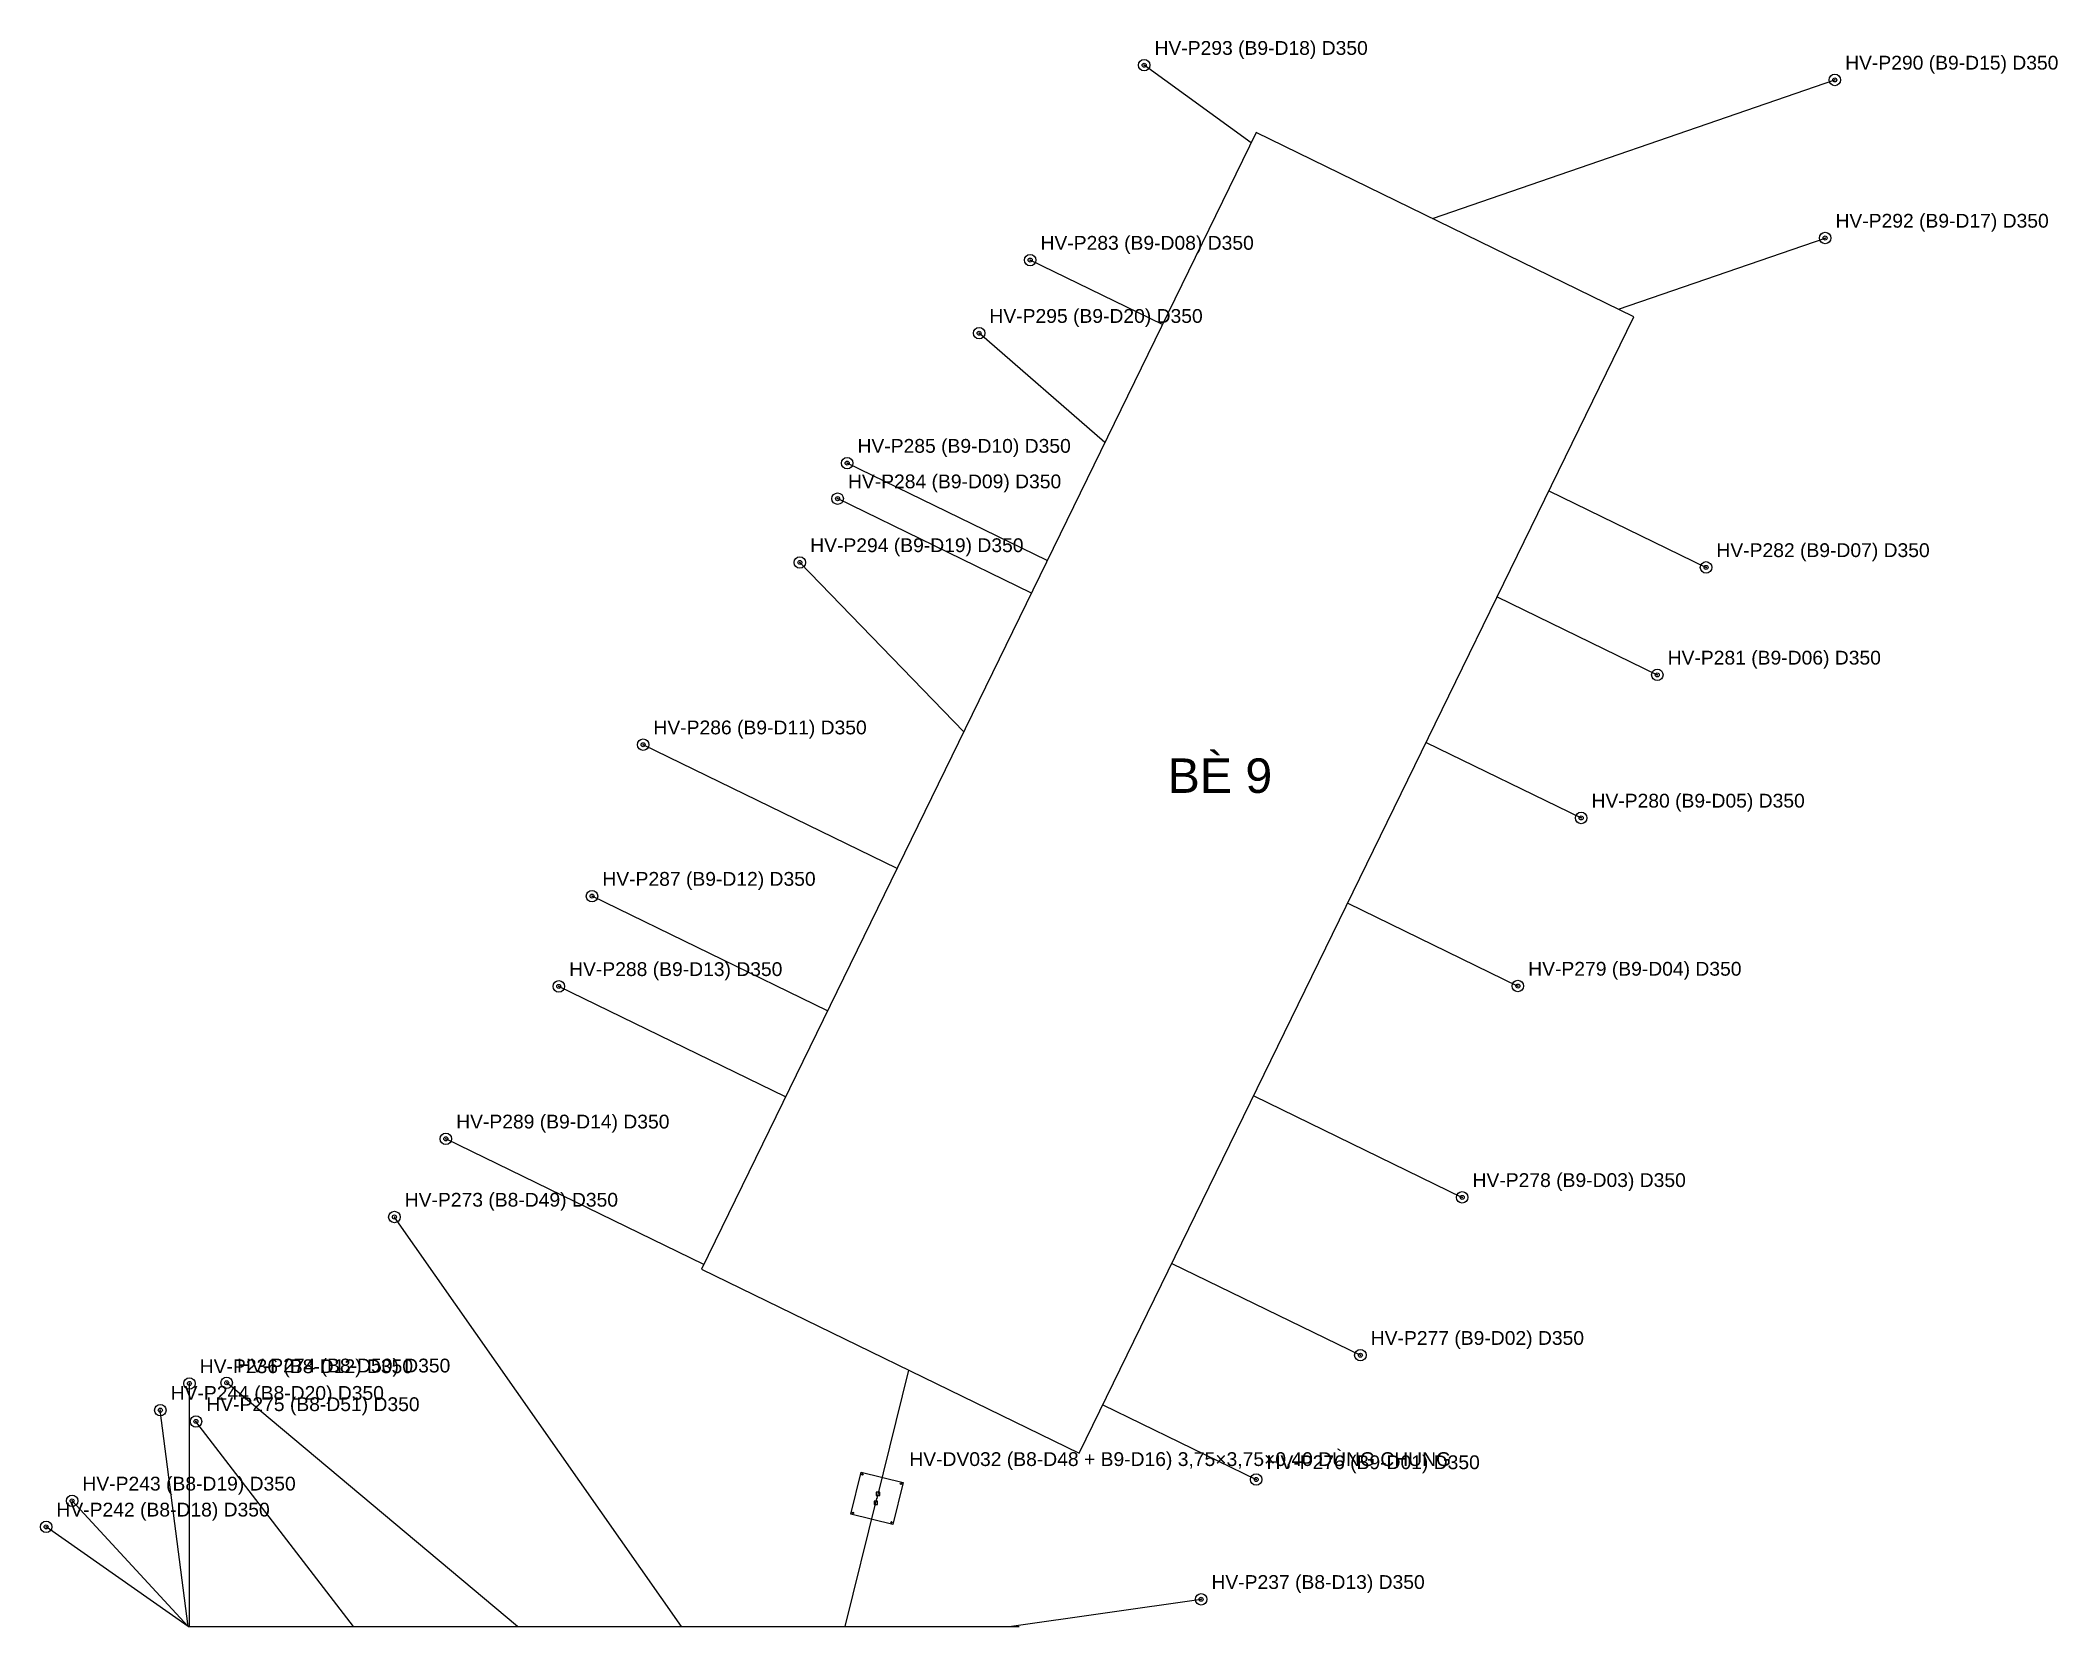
# Model space of a CAD drawing. Header units: metres. Extents: x -250 to 1222, y -294 to 420.
# Drawn here: x 49.1 to 224.4, y 281.8 to 419.8 of the extents above; entities that cross this region are included whole.
import ezdxf

# ---------------------------------------------------------------- set-up
doc = ezdxf.new("R2010")
doc.units = ezdxf.units.M
for name, color, linetype in [('01_BE_PIN', 4, 'CONTINUOUS'), ('02_DAY_NEO_BO', 3, 'CONTINUOUS'), ('03_DAY_NEO_DAY', 1, 'CONTINUOUS'), ('04_COC_KHOAN_NHOI_BO', 2, 'CONTINUOUS'), ('05_DE_NEO_VIT_XOAN', 6, 'CONTINUOUS'), ('06_TOA_DO_TEXT', 7, 'CONTINUOUS')]:
    doc.layers.add(name, color=color, linetype=linetype)
doc.styles.add('VN', font='arial.ttf')

msp = doc.modelspace()

# ---------------------------------------------------------------- texts
at = {"layer": '01_BE_PIN', "style": 'VN'}
msp.add_text('BÈ 9', height=3, dxfattribs=at).set_placement((147.067, 354.307))
at = {"layer": '06_TOA_DO_TEXT', "style": 'VN'}
for s, p in [('HV-P293 (B9-D18) D350', (145.92, 418.5)), ('HV-P290 (B9-D15) D350', (205.96, 417.22)), ('HV-P292 (B9-D17) D350', (205.12, 403.47)), ('HV-P283 (B9-D08) D350', (136.01, 401.55)), ('HV-P295 (B9-D20) D350', (131.57, 395.19)), ('HV-P285 (B9-D10) D350', (120.1, 383.89)), ('HV-P284 (B9-D09) D350', (119.27, 380.8)), ('HV-P294 (B9-D19) D350', (115.99, 375.25)), ('HV-P282 (B9-D07) D350', (194.77, 374.82)), ('HV-P281 (B9-D06) D350', (190.53, 365.47)), ('HV-P286 (B9-D11) D350', (102.36, 359.4)), ('HV-P280 (B9-D05) D350', (183.91, 353.03)), ('HV-P287 (B9-D12) D350', (97.92, 346.23)), ('HV-P288 (B9-D13) D350', (95.03, 338.38)), ('HV-P279 (B9-D04) D350', (178.41, 338.41)), ('HV-P289 (B9-D14) D350', (85.21, 325.12)), ('HV-P278 (B9-D03) D350', (173.57, 320.03)), ('HV-P273 (B8-D49) D350', (80.74, 318.32)), ('HV-P277 (B9-D02) D350', (164.72, 306.3)), ('HV-P274 (B8-D50) D350', (66.16, 303.9)), ('HV-P236 (B8-D12) D350', (62.92, 303.84)), ('HV-P244 (B8-D20) D350', (60.39, 301.52)), ('HV-P275 (B8-D51) D350', (63.49, 300.54)), ('HV-DV032 (B8-D48 + B9-D16) 3,75×3,75×0,40 DÙNG CHUNG', (124.603, 295.763)), ('HV-P276 (B9-D01) D350', (155.66, 295.49)), ('HV-P243 (B8-D19) D350', (52.72, 293.63)), ('HV-P242 (B8-D18) D350', (50.46, 291.37)), ('HV-P237 (B8-D13) D350', (150.87, 285.07))]:
    msp.add_text(s, height=1.2, dxfattribs=at).set_placement(p)

# ---------------------------------------------------------------- linework, layer by layer
at = {"layer": '01_BE_PIN'}
for p, q in [((154.758, 411.743), (106.541, 312.885)), ((187.593, 395.728), (154.758, 411.743)), ((139.376, 296.87), (187.593, 395.728)), ((106.541, 312.885), (139.376, 296.87)), ((134.151, 281.789), (61.923, 281.789))]:
    msp.add_line(p, q, dxfattribs=at)
at = {"layer": '02_DAY_NEO_BO'}
for p, q in [((154.32, 410.84), (145.02, 417.6)), ((170.08, 404.27), (205.06, 416.32)), ((186.26, 396.38), (204.22, 402.57)), ((146.61, 395.04), (135.11, 400.65)), ((141.61, 384.78), (130.67, 394.29)), ((136.6, 374.51), (119.2, 382.99)), ((180.21, 380.58), (193.87, 373.92)), ((135.22, 371.68), (118.37, 379.9)), ((129.33, 359.61), (115.09, 374.35)), ((175.71, 371.36), (189.63, 364.57)), ((123.54, 347.73), (101.46, 358.5)), ((169.53, 358.7), (183.01, 352.13)), ((117.49, 335.34), (97.02, 345.33)), ((162.72, 344.73), (177.51, 337.51)), ((113.85, 327.86), (94.13, 337.48)), ((154.54, 327.97), (172.67, 319.13)), ((106.73, 313.28), (84.31, 324.22)), ((104.79, 281.79), (79.84, 317.42)), ((147.43, 313.39), (163.82, 305.4)), ((62.02, 281.79), (62.02, 302.94)), ((90.54, 281.79), (65.26, 303)), ((61.92, 281.79), (59.49, 300.62)), ((141.43, 301.09), (154.76, 294.59)), ((76.29, 281.79), (62.59, 299.64)), ((61.92, 281.79), (51.82, 292.73)), ((61.92, 281.79), (49.56, 290.47)), ((133.29, 281.79), (149.97, 284.17))]:
    msp.add_line(p, q, dxfattribs=at)
at = {"layer": '03_DAY_NEO_DAY'}
for p in [(124.53, 304.11), (119.04, 281.79)]:
    msp.add_line(p, (121.79, 292.95), dxfattribs=at)
at = {"layer": '04_COC_KHOAN_NHOI_BO'}
for centre, radius in [((145.02, 417.6), 0.5), ((145.02, 417.6), 0.175), ((205.06, 416.32), 0.5), ((205.06, 416.32), 0.175), ((204.22, 402.57), 0.5), ((204.22, 402.57), 0.175), ((135.11, 400.65), 0.5), ((135.11, 400.65), 0.175), ((130.67, 394.29), 0.5), ((130.67, 394.29), 0.175), ((119.2, 382.99), 0.5), ((119.2, 382.99), 0.175), ((118.37, 379.9), 0.5), ((118.37, 379.9), 0.175), ((115.09, 374.35), 0.5), ((115.09, 374.35), 0.175), ((193.87, 373.92), 0.5), ((193.87, 373.92), 0.175), ((189.63, 364.57), 0.5), ((189.63, 364.57), 0.175), ((101.46, 358.5), 0.5), ((101.46, 358.5), 0.175), ((183.01, 352.13), 0.5), ((183.01, 352.13), 0.175), ((97.02, 345.33), 0.5), ((97.02, 345.33), 0.175), ((94.13, 337.48), 0.5), ((94.13, 337.48), 0.175), ((177.51, 337.51), 0.5), ((177.51, 337.51), 0.175), ((84.31, 324.22), 0.5), ((84.31, 324.22), 0.175), ((172.67, 319.13), 0.5), ((172.67, 319.13), 0.175), ((79.84, 317.42), 0.5), ((79.84, 317.42), 0.175), ((163.82, 305.4), 0.5), ((163.82, 305.4), 0.175), ((62.02, 302.94), 0.5), ((65.26, 303), 0.5), ((62.02, 302.94), 0.175), ((65.26, 303), 0.175), ((59.49, 300.62), 0.5), ((59.49, 300.62), 0.175), ((62.59, 299.64), 0.5), ((62.59, 299.64), 0.175), ((154.76, 294.59), 0.5), ((154.76, 294.59), 0.175), ((51.82, 292.73), 0.5), ((51.82, 292.73), 0.175), ((49.56, 290.47), 0.5), ((49.56, 290.47), 0.175), ((149.97, 284.17), 0.5), ((149.97, 284.17), 0.175)]:
    msp.add_circle(centre, radius, dxfattribs=at)
for p in [(145.02, 417.6), (205.06, 416.32), (204.22, 402.57), (135.11, 400.65), (130.67, 394.29), (119.2, 382.99), (118.37, 379.9), (115.09, 374.35), (193.87, 373.92), (189.63, 364.57), (101.46, 358.5), (183.01, 352.13), (97.02, 345.33), (94.13, 337.48), (177.51, 337.51), (84.31, 324.22), (172.67, 319.13), (79.84, 317.42), (163.82, 305.4), (62.02, 302.94), (65.26, 303), (59.49, 300.62), (62.59, 299.64), (154.76, 294.59), (51.82, 292.73), (49.56, 290.47), (149.97, 284.17)]:
    msp.add_point(p, dxfattribs=at)
at = {"layer": '05_DE_NEO_VIT_XOAN'}
for p, q in [((119.522, 291.576), (120.416, 295.218)), ((120.416, 295.218), (124.058, 294.324)), ((122.035, 293.488), (121.735, 293.488)), ((121.735, 293.488), (121.735, 293.188)), ((121.735, 293.188), (122.035, 293.188)), ((122.035, 293.188), (122.035, 293.488)), ((124.058, 294.324), (123.164, 290.682)), ((123.164, 290.682), (119.522, 291.576)), ((121.845, 292.712), (121.545, 292.712)), ((121.545, 292.712), (121.545, 292.412)), ((121.545, 292.412), (121.845, 292.412)), ((121.845, 292.412), (121.845, 292.712))]:
    msp.add_line(p, q, dxfattribs=at)
for centre in [(120.526, 295.037), (123.877, 294.214), (119.703, 291.686), (123.054, 290.863)]:
    msp.add_circle(centre, 0.06, dxfattribs=at)
msp.add_point((121.79, 292.95), dxfattribs=at)

msp.set_redraw_order([(e.dxf.handle, doc.entitydb.next_handle()) for e in msp.query("TEXT MTEXT ATTDEF DIMENSION ARC_DIMENSION")])  # texts and dimensions are drawn at this point

doc.saveas('drawing.dxf')
